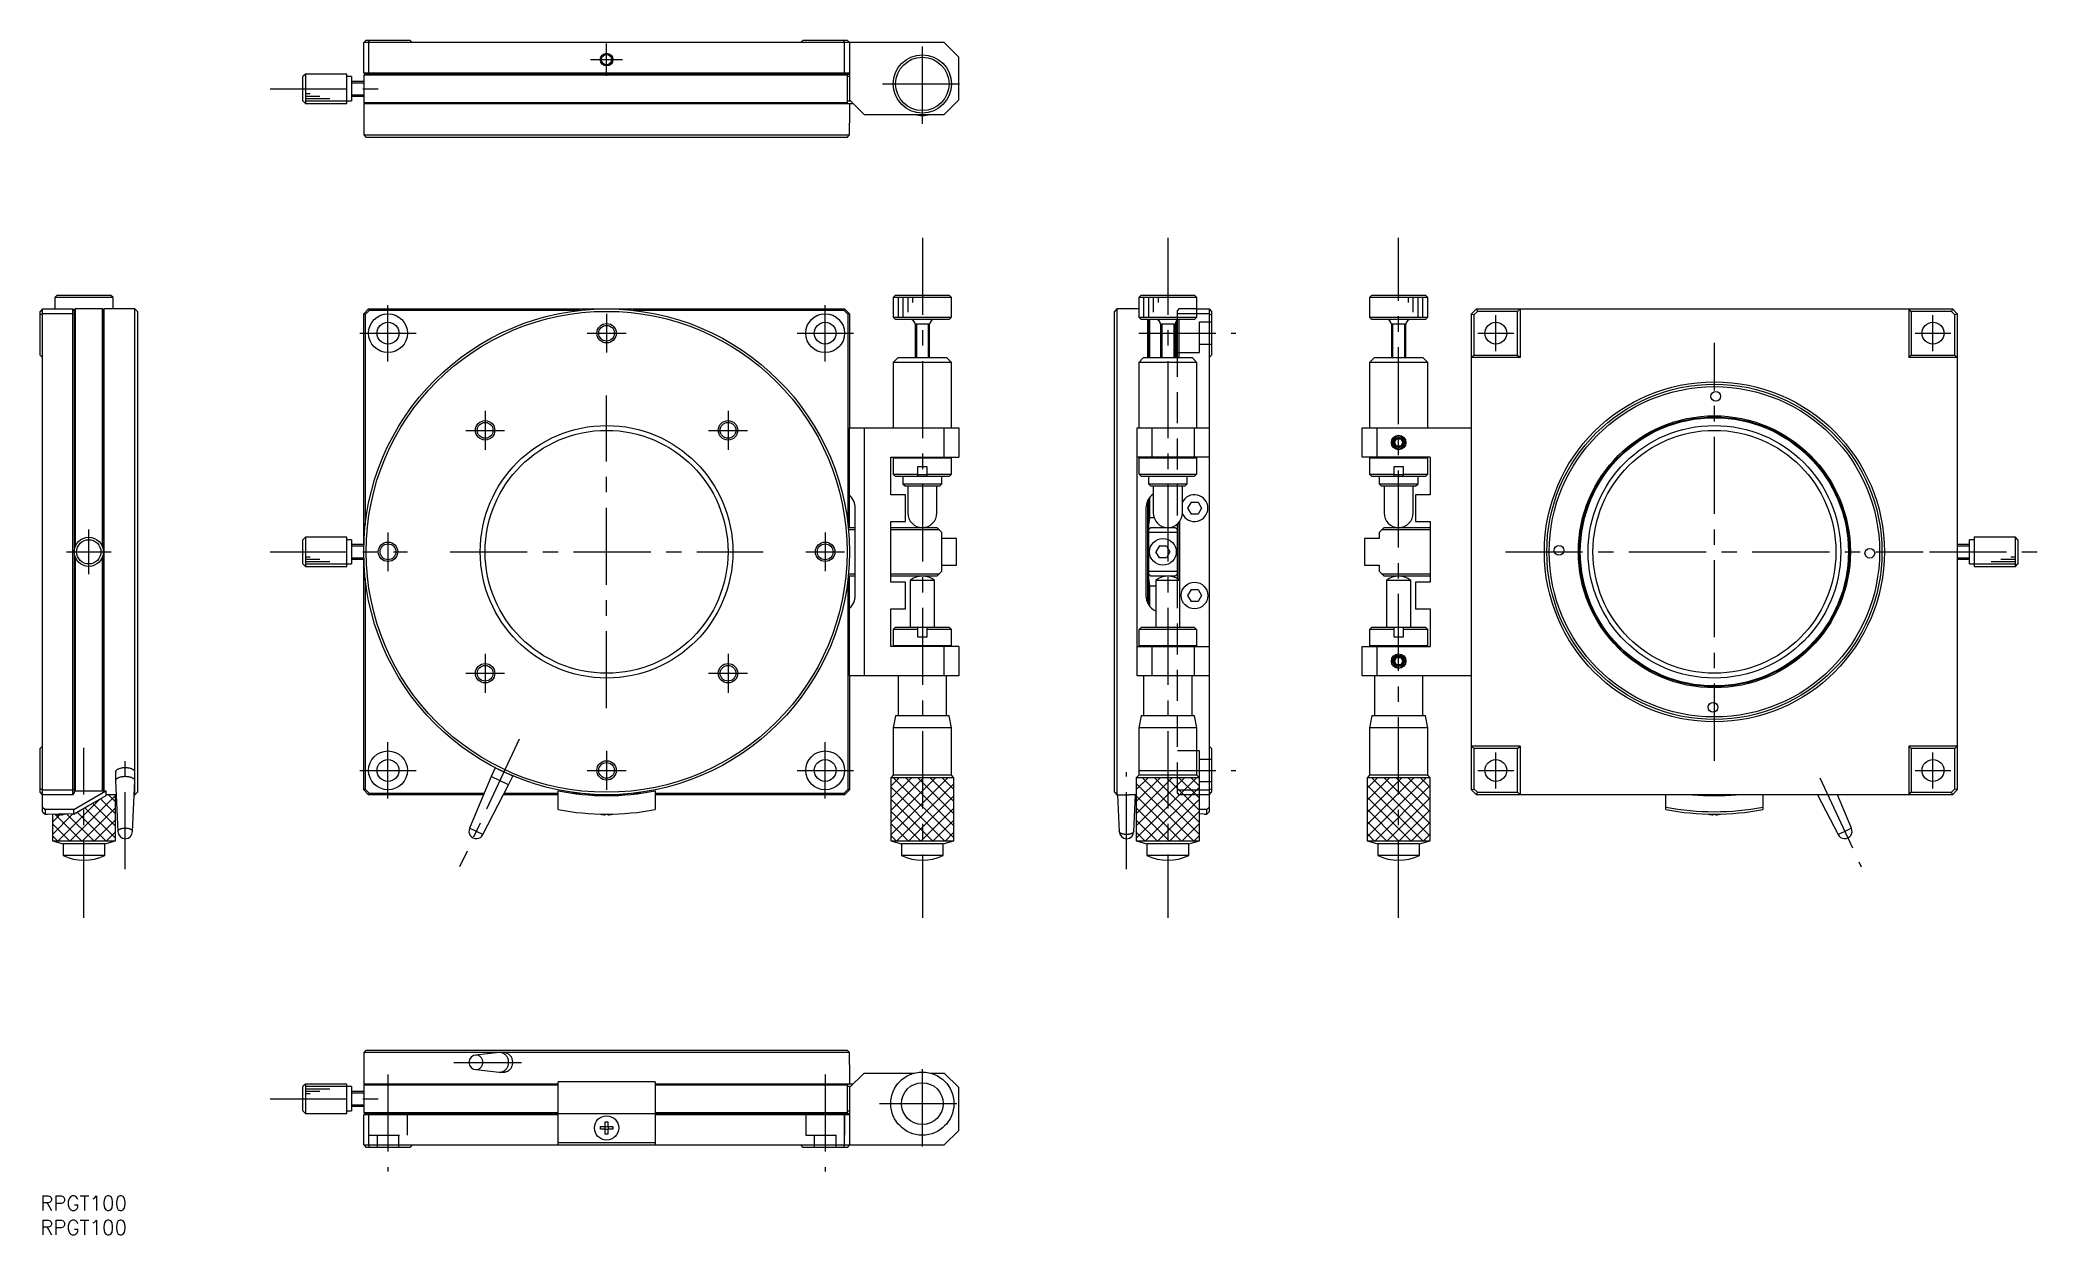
# Model space of a CAD drawing. Extents: x 0 to 414, y -8 to 238.
import ezdxf

# ---------------------------------------------------------------- set-up
doc = ezdxf.new("R2010")
doc.units = 0
doc.header["$LTSCALE"] = 0.5
doc.linetypes.add('CENTER', pattern=[50.8, 31.75, -6.35, 6.35, -6.35])
doc.linetypes.add('DASHED', pattern=[19.05, 12.7, -6.35])
for name, color, linetype in [('MSM_CENTER', 1, 'CENTER'), ('MSM_CONTINUOUS', 7, 'CONTINUOUS'), ('MSM_DASHED', 4, 'DASHED'), ('MSM_NARROW', 5, 'CONTINUOUS'), ('MSM_PART_NUMBER', 7, 'CONTINUOUS')]:
    doc.layers.add(name, color=color, linetype=linetype)
doc.styles.get("Standard").update_dxf_attribs({"font": 'txt.shx', "height": 3, "bigfont": 'bigfont.shx'})

# ---------------------------------------------------------------- blocks, each defined once
blk = doc.blocks.new('*U10')
at = {"layer": 'MSM_PART_NUMBER'}
blk.add_text('RPGT100', height=3, dxfattribs=at).set_placement((0, -3))
blk = doc.blocks.new('*U11')
at = {"layer": 'MSM_PART_NUMBER'}
blk.add_text('RPGT100', height=3, dxfattribs=at).set_placement((0, -8))

msp = doc.modelspace()

# ---------------------------------------------------------------- linework, layer by layer
at = {"layer": 'MSM_CENTER'}
for p, q in [((116.591842, 230.608658), (116.591842, 237.208658)), ((181.591842, 220.708658), (181.591842, 237.108658)), ((113.291842, 233.908658), (119.891842, 233.908658)), ((47.341842, 227.908658), (72.341842, 227.908658)), ((173.391842, 228.908658), (189.791842, 228.908658)), ((181.591842, 197.258501), (181.591842, 57.258501)), ((232.125346, 197.258501), (232.125346, 57.258501)), ((279.642181, 57.258501), (279.642181, 197.258501)), ((71.591842, 171.793504), (71.591842, 183.393504)), ((161.591842, 171.793504), (161.591842, 183.393504)), ((116.591842, 181.593504), (116.591842, 173.593504)), ((299.642181, 173.893504), (299.642181, 181.293504)), ((389.642181, 173.893504), (389.642181, 181.293504)), ((65.791842, 177.593504), (77.391842, 177.593504)), ((112.591842, 177.593504), (120.591842, 177.593504)), ((155.791842, 177.593504), (167.391842, 177.593504)), ((226.125346, 177.593504), (246.125346, 177.593504)), ((295.942181, 177.593504), (303.342181, 177.593504)), ((344.642181, 89.593504), (344.642181, 175.593504)), ((385.942181, 177.593504), (393.342181, 177.593504)), ((91.591842, 161.593504), (91.591842, 153.593504)), ((116.591842, 100.393504), (116.591842, 164.793504)), ((141.591842, 161.593504), (141.591842, 153.593504)), ((87.591842, 157.593504), (95.591842, 157.593504)), ((137.591842, 157.593504), (145.591842, 157.593504)), ((10, 127.993504), (10, 137.193504)), ((71.591842, 136.593504), (71.591842, 128.593504)), ((161.591842, 136.593504), (161.591842, 128.593504)), ((5.4, 132.593504), (14.6, 132.593504)), ((47.341842, 132.593504), (75.591842, 132.593504)), ((84.391842, 132.593504), (148.791842, 132.593504)), ((157.591842, 132.593504), (165.591842, 132.593504)), ((301.642181, 132.593504), (387.642181, 132.593504)), ((388.892181, 132.593504), (413.892181, 132.593504)), ((91.591842, 111.593504), (91.591842, 103.593504)), ((141.591842, 111.593504), (141.591842, 103.593504)), ((87.591842, 107.593504), (95.591842, 107.593504)), ((137.591842, 107.593504), (145.591842, 107.593504)), ((9, 57.258501), (9, 92.258501)), ((17.5, 67.258501), (17.5, 92.258501)), ((71.591842, 81.793504), (71.591842, 93.393504)), ((98.597502, 94.004516), (86.342853, 67.724337)), ((116.591842, 91.593504), (116.591842, 83.593504)), ((161.591842, 81.793504), (161.591842, 93.393504)), ((299.642181, 83.893504), (299.642181, 91.293504)), ((389.642181, 83.893504), (389.642181, 91.293504)), ((65.791842, 87.593504), (77.391842, 87.593504)), ((112.591842, 87.593504), (120.591842, 87.593504)), ((155.791842, 87.593504), (167.391842, 87.593504)), ((223.625346, 67.258501), (223.625346, 87.258501)), ((226.125346, 87.593504), (246.125346, 87.593504)), ((295.942181, 87.593504), (303.342181, 87.593504)), ((385.942181, 87.593504), (393.342181, 87.593504)), ((366.337695, 86.067324), (374.89117, 67.724337)), ((71.591842, 25), (71.591842, 5)), ((85.159299, 27.5), (99.067965, 27.5)), ((161.591842, 25), (161.591842, 5)), ((181.591842, 10.200001), (181.591842, 27.799999)), ((47.341842, 20), (72.341842, 20)), ((172.791844, 19), (190.391841, 19))]:
    msp.add_line(p, q, dxfattribs=at)
at = {"layer": 'MSM_CONTINUOUS'}
for p, q in [((66.591842, 237.408658), (67.091842, 237.908658)), ((186.091842, 237.408658), (66.591842, 237.408658)), ((66.591842, 231.208658), (66.591842, 237.408658)), ((67.091842, 237.908658), (76.091842, 237.908658)), ((67.591842, 237.408658), (67.798949, 237.908658)), ((67.591842, 237.408658), (67.591842, 231.208658)), ((76.091842, 237.908658), (76.591842, 237.408658)), ((156.591842, 237.408658), (157.091842, 237.908658)), ((157.091842, 237.908658), (166.091842, 237.908658)), ((165.591842, 237.408658), (165.384736, 237.908658)), ((165.591842, 231.208658), (165.591842, 237.408658)), ((166.591842, 237.408658), (166.091842, 237.908658)), ((166.591842, 237.408658), (166.591842, 225.608658)), ((189.091842, 234.408658), (186.091842, 237.408658)), ((189.091842, 225.608658), (189.091842, 234.408658)), ((54.591842, 230.908658), (54.091842, 230.408658)), ((54.091842, 225.408658), (54.091842, 230.408658)), ((54.591842, 230.908658), (54.591842, 224.908658)), ((63.091842, 230.908658), (54.591842, 230.908658)), ((63.091842, 224.908658), (63.091842, 230.908658)), ((64.091842, 230.408658), (63.091842, 230.408658)), ((64.091842, 230.408658), (64.091842, 225.408658)), ((66.591823, 229.408658), (64.091842, 229.408658)), ((66.591842, 231.208658), (166.591842, 231.208658)), ((66.891842, 230.908658), (66.591842, 231.208658)), ((66.791842, 230.908658), (66.591842, 230.708658)), ((166.091842, 230.708658), (66.591842, 230.708658)), ((66.591842, 230.708658), (66.591842, 229.408658)), ((66.591842, 229.408653), (66.592223, 229.395916)), ((66.614347, 227.908658), (66.591842, 226.408663)), ((66.592223, 229.395916), (66.614347, 227.908658)), ((66.791842, 230.908658), (166.591842, 230.908658)), ((67.716107, 230.908658), (67.591842, 231.208658)), ((165.467578, 230.908658), (165.591842, 231.208658)), ((166.091842, 230.908658), (166.091842, 224.908658)), ((166.591842, 230.408658), (166.091842, 230.408658)), ((166.591842, 231.208658), (166.291842, 230.908658)), ((54.091842, 225.408658), (54.591842, 224.908658)), ((54.591842, 224.908658), (63.091842, 224.908658)), ((63.091842, 225.408658), (64.091842, 225.408658)), ((64.091842, 226.408658), (66.591823, 226.408658)), ((66.591842, 226.408658), (66.591842, 225.108658)), ((66.591842, 225.108658), (166.091842, 225.108658)), ((66.591842, 225.108658), (66.791842, 224.908658)), ((66.591842, 224.808658), (66.691842, 224.908658)), ((66.591842, 224.808658), (66.591842, 220.908658)), ((166.591842, 224.808658), (66.591842, 224.808658)), ((66.691842, 224.908658), (167.291842, 224.908658)), ((166.091842, 225.408658), (166.791842, 225.408658)), ((166.491842, 224.908658), (166.591842, 224.808658)), ((166.591842, 225.608658), (169.591842, 222.608658)), ((166.591842, 224.808658), (166.591842, 220.908658)), ((186.091842, 222.608658), (189.091842, 225.608658)), ((66.591842, 220.858648), (66.591842, 218.408658)), ((166.591842, 218.408658), (166.591842, 220.858648)), ((169.591842, 222.608658), (186.091842, 222.608658)), ((66.591842, 218.408658), (166.591842, 218.408658)), ((66.591842, 218.408658), (67.091842, 217.908658)), ((166.091842, 217.908658), (67.091842, 217.908658)), ((166.091842, 217.908658), (166.591842, 218.408658)), ((0.5, 182.593504), (0, 182.093504)), ((0.5, 79.093504), (0.5, 182.593504)), ((0.5, 182.593504), (6.7, 182.593504)), ((3.5, 185.423504), (3, 184.923504)), ((15, 184.923504), (3, 184.923504)), ((3, 184.923504), (3, 182.593504)), ((3.5, 185.423504), (14.5, 185.423504)), ((7, 182.293504), (6.7, 182.593504)), ((6.7, 82.593504), (6.7, 182.593504)), ((7.2, 182.593504), (7, 182.393504)), ((7, 182.393504), (7, 82.893504)), ((7.2, 182.593504), (7.2, 133.670537)), ((12.8, 182.593504), (7.2, 182.593504)), ((12.8, 133.670537), (12.8, 182.593504)), ((13, 182.393504), (12.8, 182.593504)), ((13, 182.493504), (13.1, 182.593504)), ((13, 83.399602), (13, 182.493504)), ((13.1, 182.593504), (13.1, 83.399602)), ((17, 182.593504), (13.1, 182.593504)), ((15, 184.923504), (14.5, 185.423504)), ((15, 182.593504), (15, 184.923504)), ((19.5, 182.593504), (17.05001, 182.593504)), ((19.5, 82.593504), (19.5, 182.593504)), ((20, 182.093504), (19.5, 182.593504)), ((66.591842, 181.593504), (67.591842, 182.593504)), ((67.716107, 182.293504), (66.891842, 181.46924)), ((67.716107, 182.293504), (67.591842, 182.593504)), ((67.591842, 182.593504), (165.591842, 182.593504)), ((111.122839, 182.293504), (67.716107, 182.293504)), ((165.467578, 182.293504), (122.060846, 182.293504)), ((165.467578, 182.293504), (165.591842, 182.593504)), ((166.291842, 181.46924), (165.467578, 182.293504)), ((165.591842, 182.593504), (166.591842, 181.593504)), ((176.091842, 185.423504), (175.591842, 184.923504)), ((187.591842, 184.923504), (175.591842, 184.923504)), ((175.591842, 184.923504), (175.591842, 180.923504)), ((176.091842, 185.423504), (187.091842, 185.423504)), ((187.591842, 184.923504), (187.091842, 185.423504)), ((187.591842, 180.923504), (187.591842, 184.923504)), ((221.625346, 182.593504), (221.125346, 182.093504)), ((221.625346, 182.593504), (221.625346, 82.593504)), ((224.075336, 182.593504), (221.625346, 182.593504)), ((226.125346, 182.593504), (224.125346, 182.593504)), ((226.625346, 185.423504), (226.125346, 184.923504)), ((238.125346, 184.923504), (226.125346, 184.923504)), ((226.125346, 184.923504), (226.125346, 180.923504)), ((226.625346, 185.423504), (237.625346, 185.423504)), ((238.125346, 184.923504), (237.625346, 185.423504)), ((238.125346, 180.923504), (238.125346, 184.923504)), ((238.125346, 182.593504), (240.625346, 182.593504)), ((240.625346, 182.593504), (240.625346, 79.093504)), ((240.625346, 182.593504), (241.125346, 182.093504)), ((274.142181, 185.423504), (273.642181, 184.923504)), ((285.642181, 184.923504), (273.642181, 184.923504)), ((273.642181, 184.923504), (273.642181, 180.923504)), ((274.142181, 185.423504), (285.142181, 185.423504)), ((285.642181, 184.923504), (285.142181, 185.423504)), ((285.642181, 180.923504), (285.642181, 184.923504)), ((294.642181, 181.593504), (295.642181, 182.593504)), ((295.642181, 182.593504), (295.849287, 182.093504)), ((295.642181, 182.593504), (393.642181, 182.593504)), ((304.642181, 182.593504), (304.142181, 182.093504)), ((304.642181, 182.593504), (304.642181, 172.593504)), ((384.642181, 182.593504), (384.642181, 172.593504)), ((385.142181, 182.093504), (384.642181, 182.593504)), ((393.642181, 182.593504), (393.435074, 182.093504)), ((393.642181, 182.593504), (394.642181, 181.593504)), ((0, 173.093504), (0, 182.093504)), ((0.5, 181.593504), (0, 181.386398)), ((6.7, 181.593504), (0.5, 181.593504)), ((7, 181.46924), (6.7, 181.593504)), ((20, 182.093504), (20, 83.093504)), ((66.891842, 181.46924), (66.591842, 181.593504)), ((66.591842, 134.093504), (66.591842, 181.593504)), ((66.891842, 181.46924), (66.891842, 138.062508)), ((166.591842, 181.593504), (166.291842, 181.46924)), ((166.291842, 138.062508), (166.291842, 181.46924)), ((166.591842, 181.593504), (166.591842, 158.093504)), ((175.591842, 180.923504), (187.591842, 180.923504)), ((175.591842, 180.923504), (176.091842, 180.423504)), ((187.091842, 180.423504), (176.091842, 180.423504)), ((183.091847, 179.423504), (180.091837, 179.423504)), ((180.091842, 179.423504), (180.091842, 172.593524)), ((183.091842, 172.593524), (183.091842, 179.423504)), ((187.091842, 180.423504), (187.591842, 180.923504)), ((221.125346, 83.093504), (221.125346, 182.093504)), ((226.125346, 180.923504), (238.125346, 180.923504)), ((226.125346, 180.923504), (226.625346, 180.423504)), ((237.625346, 180.423504), (226.625346, 180.423504)), ((228.025346, 172.593504), (228.025346, 180.423504)), ((228.125346, 180.423504), (228.125346, 172.593504)), ((228.325346, 180.423504), (228.325346, 172.593504)), ((233.625351, 179.423504), (230.625341, 179.423504)), ((230.625346, 179.423504), (230.625346, 172.593524)), ((233.625346, 172.593524), (233.625346, 179.423504)), ((233.925346, 172.593504), (233.925346, 180.137647)), ((234.125346, 172.593504), (234.125346, 180.28953)), ((234.425346, 180.4033), (234.425346, 172.593504)), ((237.625346, 180.423504), (238.125346, 180.923504)), ((240.625346, 181.593504), (238.125346, 181.593504)), ((240.625346, 181.593504), (241.125346, 181.386398)), ((241.125346, 182.093504), (241.125346, 173.093504)), ((273.642181, 180.923504), (285.642181, 180.923504)), ((273.642181, 180.923504), (274.142181, 180.423504)), ((285.142181, 180.423504), (274.142181, 180.423504)), ((281.142186, 179.423504), (278.142176, 179.423504)), ((278.142181, 179.423504), (278.142181, 172.593524)), ((281.142181, 172.593524), (281.142181, 179.423504)), ((285.142181, 180.423504), (285.642181, 180.923504)), ((294.642181, 181.593504), (295.142181, 181.386398)), ((294.642181, 83.593504), (294.642181, 181.593504)), ((295.849287, 182.093504), (295.142181, 181.386398)), ((295.142181, 181.386398), (295.142181, 173.093504)), ((304.142181, 182.093504), (295.849287, 182.093504)), ((304.142181, 173.093504), (304.142181, 182.093504)), ((393.435074, 182.093504), (385.142181, 182.093504)), ((385.142181, 182.093504), (385.142181, 173.093504)), ((394.142181, 181.386398), (393.435074, 182.093504)), ((394.642181, 181.593504), (394.142181, 181.386398)), ((394.142181, 173.093504), (394.142181, 181.386398)), ((394.642181, 181.593504), (394.642181, 83.593504)), ((0.5, 172.593504), (0, 173.093504)), ((176.591842, 172.593504), (175.591842, 171.593504)), ((187.591842, 171.593504), (175.591842, 171.593504)), ((175.591842, 171.593504), (175.591842, 158.093504)), ((176.591842, 172.593504), (186.591842, 172.593504)), ((187.591842, 171.593504), (186.591842, 172.593504)), ((187.591842, 158.093504), (187.591842, 171.593504)), ((227.125346, 172.593504), (226.125346, 171.593504)), ((238.125346, 171.593504), (226.125346, 171.593504)), ((226.125346, 171.593504), (226.125346, 158.093504)), ((227.125346, 172.593504), (237.125346, 172.593504)), ((238.125346, 171.593504), (237.125346, 172.593504)), ((238.125346, 158.093504), (238.125346, 171.593504)), ((241.125346, 173.093504), (240.625346, 172.593504)), ((274.642181, 172.593504), (273.642181, 171.593504)), ((285.642181, 171.593504), (273.642181, 171.593504)), ((273.642181, 171.593504), (273.642181, 158.093504)), ((274.642181, 172.593504), (284.642181, 172.593504)), ((285.642181, 171.593504), (284.642181, 172.593504)), ((285.642181, 158.093504), (285.642181, 171.593504)), ((295.142181, 173.093504), (294.642181, 172.593504)), ((304.642181, 172.593504), (294.642181, 172.593504)), ((295.142181, 173.093504), (304.142181, 173.093504)), ((304.142181, 173.093504), (304.642181, 172.593504)), ((385.142181, 173.093504), (384.642181, 172.593504)), ((394.642181, 172.593504), (384.642181, 172.593504)), ((385.142181, 173.093504), (394.142181, 173.093504)), ((394.642181, 172.593504), (394.142181, 173.093504)), ((166.59183, 137.593504), (166.591842, 158.093504)), ((166.591842, 158.093504), (189.091842, 158.093504)), ((169.591842, 158.093504), (169.591842, 107.093504)), ((186.091842, 152.093504), (186.091842, 158.093504)), ((189.091842, 158.093504), (189.091842, 152.093504)), ((225.825346, 158.093504), (240.625346, 158.093504)), ((225.825346, 107.093504), (225.825346, 158.093504)), ((228.825346, 158.093504), (228.825346, 152.093504)), ((237.625346, 152.093504), (237.625346, 158.093504)), ((272.142181, 152.093504), (272.142181, 158.093504)), ((272.142181, 158.093504), (294.642181, 158.093504)), ((275.142181, 158.093504), (275.142181, 152.093504)), ((278.776155, 155.093504), (279.209168, 155.843504)), ((279.209168, 154.343504), (278.776155, 155.093504)), ((279.209168, 155.843504), (280.075193, 155.843504)), ((280.075193, 154.343504), (279.209168, 154.343504)), ((280.075193, 155.843504), (280.508206, 155.093504)), ((280.508206, 155.093504), (280.075193, 154.343504)), ((175.091842, 152.093504), (189.091842, 152.093504)), ((175.091842, 144.343504), (175.091842, 152.093504)), ((175.791842, 152.093504), (175.591842, 151.893504)), ((187.591842, 151.893504), (175.591842, 151.893504)), ((175.591842, 151.893504), (175.591842, 148.593504)), ((182.591842, 150.093504), (180.591842, 150.093504)), ((180.591842, 150.093504), (180.591842, 148.093504)), ((182.591842, 148.093504), (182.591842, 150.093504)), ((187.591842, 151.893504), (187.391842, 152.093504)), ((187.591842, 148.593504), (187.591842, 151.893504)), ((240.625346, 152.093504), (225.825346, 152.093504)), ((226.325346, 152.093504), (226.125346, 151.893504)), ((226.125346, 151.893504), (226.125346, 150.093504)), ((238.125346, 151.893504), (226.125346, 151.893504)), ((226.209266, 150.093504), (226.125346, 150.093504)), ((226.209266, 148.593504), (226.209266, 150.093504)), ((238.125346, 151.893504), (237.925346, 152.093504)), ((238.125346, 150.093504), (238.041425, 150.093504)), ((238.041425, 150.093504), (238.041425, 148.593504)), ((238.125346, 150.093504), (238.125346, 151.893504)), ((286.142181, 152.093504), (272.142181, 152.093504)), ((273.842181, 152.093504), (273.642181, 151.893504)), ((285.642181, 151.893504), (273.642181, 151.893504)), ((273.642181, 151.893504), (273.642181, 148.593504)), ((280.642181, 150.093504), (278.642181, 150.093504)), ((278.642181, 150.093504), (278.642181, 148.093504)), ((280.642181, 148.093504), (280.642181, 150.093504)), ((285.642181, 151.893504), (285.442181, 152.093504)), ((285.642181, 148.593504), (285.642181, 151.893504)), ((286.142181, 152.093504), (286.142181, 144.343504)), ((175.591842, 148.593504), (180.591842, 148.593504)), ((175.591842, 148.593504), (176.091842, 148.093504)), ((187.091842, 148.093504), (176.091842, 148.093504)), ((177.591842, 148.093504), (177.591842, 146.593504)), ((177.591842, 146.593504), (185.591842, 146.593504)), ((177.591842, 146.593504), (178.091842, 146.093504)), ((185.091842, 146.093504), (178.091842, 146.093504)), ((178.591842, 146.093504), (178.591842, 140.593504)), ((180.591674, 148.493504), (182.592115, 148.493504)), ((182.591842, 148.593504), (187.591842, 148.593504)), ((184.591842, 140.593504), (184.591842, 146.093504)), ((185.091842, 146.093504), (185.591842, 146.593504)), ((185.591842, 146.593504), (185.591842, 148.093504)), ((187.091842, 148.093504), (187.591842, 148.593504)), ((226.209266, 148.593504), (238.041425, 148.593504)), ((226.717019, 148.093504), (226.209266, 148.593504)), ((237.533673, 148.093504), (226.717019, 148.093504)), ((228.125346, 148.093504), (228.125346, 146.593504)), ((228.125346, 146.593504), (228.625346, 146.093504)), ((228.125346, 146.593504), (236.125113, 146.593504)), ((235.625142, 146.093504), (228.625346, 146.093504)), ((229.125346, 146.093504), (229.125346, 140.593504)), ((235.125346, 140.593504), (235.125346, 146.093504)), ((235.625346, 146.093504), (236.125346, 146.593504)), ((236.125346, 146.593504), (236.125346, 148.093504)), ((238.041425, 148.593504), (237.533673, 148.093504)), ((273.642181, 148.593504), (278.642181, 148.593504)), ((273.642181, 148.593504), (274.142181, 148.093504)), ((285.142181, 148.093504), (274.142181, 148.093504)), ((275.642181, 148.093504), (275.642181, 146.593504)), ((275.642181, 146.593504), (283.642181, 146.593504)), ((275.642181, 146.593504), (276.142181, 146.093504)), ((283.142181, 146.093504), (276.142181, 146.093504)), ((276.642181, 146.093504), (276.642181, 140.593504)), ((278.642012, 148.493504), (280.642453, 148.493504)), ((280.642181, 148.593504), (285.642181, 148.593504)), ((282.642181, 140.593504), (282.642181, 146.093504)), ((283.142181, 146.093504), (283.642181, 146.593504)), ((283.642181, 146.593504), (283.642181, 148.093504)), ((285.142181, 148.093504), (285.642181, 148.593504)), ((167.791842, 123.593504), (167.791842, 141.593504)), ((178.091842, 144.343504), (175.091842, 144.343504)), ((178.091842, 138.843504), (178.091842, 144.343504)), ((227.625346, 141.593504), (227.625346, 123.593504)), ((228.025346, 121.968697), (228.025346, 143.218312)), ((228.125346, 143.39628), (228.125346, 121.790729)), ((228.325346, 143.693504), (228.325346, 139.646872)), ((236.903658, 142.843504), (236.18197, 141.593504)), ((236.18197, 141.593504), (236.903658, 140.343504)), ((236.903658, 142.843504), (238.347033, 142.843504)), ((238.347033, 142.843504), (239.068721, 141.593504)), ((239.068721, 141.593504), (238.347033, 140.343504)), ((283.142181, 144.343504), (283.142181, 138.843504)), ((286.142181, 144.343504), (283.142181, 144.343504)), ((166.341214, 137.593504), (167.791842, 137.593504)), ((167.791842, 137.093504), (166.388931, 137.093504)), ((175.091842, 126.343504), (175.091842, 138.843504)), ((175.091842, 138.843504), (178.091842, 138.843504)), ((175.091842, 137.593504), (184.591842, 137.593504)), ((185.091842, 137.093504), (175.091842, 137.093504)), ((185.591842, 136.593504), (184.591842, 137.593504)), ((185.591842, 128.593504), (185.591842, 136.593504)), ((228.191514, 138.62548), (228.125346, 138.051526)), ((228.125346, 137.093504), (228.625346, 137.593504)), ((234.125346, 136.593504), (228.125346, 136.593504)), ((228.325346, 139.646872), (228.191514, 138.62548)), ((228.325346, 139.646872), (229.278613, 139.646872)), ((228.625346, 137.593504), (233.625346, 137.593504)), ((233.625346, 137.593504), (234.125346, 137.093504)), ((234.125346, 138.051526), (234.094224, 138.328548)), ((234.125346, 127.057597), (234.125346, 138.357436)), ((234.425346, 138.667368), (234.425346, 126.866109)), ((234.625346, 126.715994), (234.625346, 138.935192)), ((238.347033, 140.343504), (236.903658, 140.343504)), ((276.642181, 137.593504), (275.642181, 136.593504)), ((275.642181, 136.593504), (275.642181, 135.343504)), ((286.142181, 137.093504), (276.142181, 137.093504)), ((276.642181, 137.593504), (286.142181, 137.593504)), ((283.142181, 138.843504), (286.142181, 138.843504)), ((286.142181, 138.843504), (286.142181, 126.343504)), ((54.591842, 135.593504), (54.091842, 135.093504)), ((54.091842, 130.093504), (54.091842, 135.093504)), ((54.591842, 135.593504), (54.591842, 129.593504)), ((63.091842, 135.593504), (54.591842, 135.593504)), ((63.091842, 129.593504), (63.091842, 135.593504)), ((64.091842, 135.093504), (63.091842, 135.093504)), ((64.091842, 135.093504), (64.091842, 130.093504)), ((66.614347, 134.093504), (64.091842, 134.093504)), ((188.591842, 135.343504), (185.591842, 135.343504)), ((188.591842, 129.843504), (188.591842, 135.343504)), ((230.403658, 133.843504), (229.68197, 132.593504)), ((230.403658, 131.343504), (229.68197, 132.593504)), ((230.403658, 133.843504), (231.847033, 133.843504)), ((231.847033, 133.843504), (232.568721, 132.593504)), ((232.568721, 132.593504), (231.847033, 131.343504)), ((272.642181, 135.343504), (272.642181, 129.843504)), ((275.642181, 135.343504), (272.642181, 135.343504)), ((397.142181, 134.093504), (394.6422, 134.093504)), ((397.142181, 130.093504), (397.142181, 135.093504)), ((398.142181, 135.093504), (397.142181, 135.093504)), ((398.142181, 135.593504), (398.142181, 129.593504)), ((406.642181, 135.593504), (398.142181, 135.593504)), ((406.642181, 129.593504), (406.642181, 135.593504)), ((407.142181, 135.093504), (406.642181, 135.593504)), ((407.142181, 135.093504), (407.142181, 130.093504)), ((7.2, 131.516471), (7.2, 83.399602)), ((12.8, 83.399602), (12.8, 131.516471)), ((54.091842, 130.093504), (54.591842, 129.593504)), ((54.591842, 129.593504), (63.091842, 129.593504)), ((63.091842, 130.093504), (64.091842, 130.093504)), ((64.091842, 131.093504), (66.614347, 131.093504)), ((66.591842, 83.593504), (66.591842, 131.093504)), ((184.591842, 127.593504), (185.591842, 128.593504)), ((185.591842, 129.843504), (188.591842, 129.843504)), ((228.125346, 128.593504), (234.125346, 128.593504)), ((231.847033, 131.343504), (230.403658, 131.343504)), ((272.642181, 129.843504), (275.642181, 129.843504)), ((275.642181, 129.843504), (275.642181, 128.593504)), ((275.642181, 128.593504), (276.642181, 127.593504)), ((394.6422, 131.093504), (397.142181, 131.093504)), ((397.142181, 130.093504), (398.142181, 130.093504)), ((398.142181, 129.593504), (406.642181, 129.593504)), ((406.642181, 129.593504), (407.142181, 130.093504)), ((66.891842, 127.124501), (66.891842, 83.717768)), ((166.291842, 83.717768), (166.291842, 127.124501)), ((167.791842, 127.593504), (166.341214, 127.593504)), ((166.388931, 128.093504), (167.791842, 128.093504)), ((166.591842, 107.093504), (166.59183, 127.593504)), ((175.091842, 128.093504), (185.091842, 128.093504)), ((184.591842, 127.593504), (175.091842, 127.593504)), ((178.091842, 126.343504), (175.091842, 126.343504)), ((178.091842, 120.843504), (178.091842, 126.343504)), ((184.091838, 126.715995), (179.091846, 126.715995)), ((179.091846, 126.715995), (179.091846, 117.093504)), ((184.091838, 117.093504), (184.091838, 126.715995)), ((228.625346, 127.593504), (228.125346, 128.093504)), ((228.125346, 127.135483), (228.191514, 126.561529)), ((228.191514, 126.561529), (228.325346, 125.540136)), ((228.325346, 125.540136), (228.325346, 121.493504)), ((229.62535, 125.540136), (228.325346, 125.540136)), ((233.625346, 127.593504), (228.625346, 127.593504)), ((229.62535, 126.715995), (229.62535, 117.093504)), ((234.625196, 126.715995), (229.62535, 126.715995)), ((234.125346, 128.093504), (233.625346, 127.593504)), ((234.625342, 117.093504), (234.625342, 126.715995)), ((236.903658, 124.843504), (236.18197, 123.593504)), ((236.903658, 124.843504), (238.347033, 124.843504)), ((238.347033, 124.843504), (239.068721, 123.593504)), ((276.142181, 128.093504), (286.142181, 128.093504)), ((286.142181, 127.593504), (276.642181, 127.593504)), ((282.142177, 126.715995), (277.142185, 126.715995)), ((277.142185, 126.715995), (277.142185, 117.093504)), ((282.142177, 117.093504), (282.142177, 126.715995)), ((283.142181, 126.343504), (283.142181, 120.843504)), ((286.142181, 126.343504), (283.142181, 126.343504)), ((175.091842, 113.093504), (175.091842, 120.843504)), ((175.091842, 120.843504), (178.091842, 120.843504)), ((236.18197, 123.593504), (236.903658, 122.343504)), ((238.347033, 122.343504), (236.903658, 122.343504)), ((239.068721, 123.593504), (238.347033, 122.343504)), ((283.142181, 120.843504), (286.142181, 120.843504)), ((286.142181, 120.843504), (286.142181, 113.093504)), ((176.091842, 117.093504), (175.591842, 116.593504)), ((180.591842, 116.593504), (175.591842, 116.593504)), ((175.591842, 116.593504), (175.591842, 113.293504)), ((176.091842, 117.093504), (187.091842, 117.093504)), ((180.591842, 117.093504), (180.591842, 115.093504)), ((182.591842, 115.093504), (182.591842, 117.093504)), ((187.591842, 116.593504), (182.591842, 116.593504)), ((187.591842, 116.593504), (187.091842, 117.093504)), ((187.591842, 113.293504), (187.591842, 116.593504)), ((226.209266, 116.593504), (226.717019, 117.093504)), ((226.209266, 115.093504), (226.209266, 116.593504)), ((238.041425, 116.593504), (226.209266, 116.593504)), ((226.717019, 117.093504), (237.533673, 117.093504)), ((237.533673, 117.093504), (238.041425, 116.593504)), ((238.041425, 116.593504), (238.041425, 115.093504)), ((274.142181, 117.093504), (273.642181, 116.593504)), ((278.642181, 116.593504), (273.642181, 116.593504)), ((273.642181, 116.593504), (273.642181, 113.293504)), ((274.142181, 117.093504), (285.142181, 117.093504)), ((278.642181, 117.093504), (278.642181, 115.093504)), ((280.642181, 115.093504), (280.642181, 117.093504)), ((285.642181, 116.593504), (280.642181, 116.593504)), ((285.642181, 116.593504), (285.142181, 117.093504)), ((285.642181, 113.293504), (285.642181, 116.593504)), ((189.091842, 113.093504), (175.091842, 113.093504)), ((175.591842, 113.293504), (187.591842, 113.293504)), ((175.591842, 113.293504), (175.791842, 113.093504)), ((180.591842, 115.093504), (182.591842, 115.093504)), ((186.091842, 107.093504), (186.091842, 113.093504)), ((187.391842, 113.093504), (187.591842, 113.293504)), ((189.091842, 113.093504), (189.091842, 107.093504)), ((225.825346, 113.093504), (240.625346, 113.093504)), ((226.125346, 115.093504), (226.125346, 113.293504)), ((226.125346, 115.093504), (226.209266, 115.093504)), ((226.125346, 113.293504), (226.325346, 113.093504)), ((226.125346, 113.293504), (238.125346, 113.293504)), ((228.825346, 113.093504), (228.825346, 107.093504)), ((237.625346, 107.093504), (237.625346, 113.093504)), ((237.925346, 113.093504), (238.125346, 113.293504)), ((238.041425, 115.093504), (238.125346, 115.093504)), ((238.125346, 113.293504), (238.125346, 115.093504)), ((272.142181, 107.093504), (272.142181, 113.093504)), ((272.142181, 113.093504), (286.142181, 113.093504)), ((273.642181, 113.293504), (285.642181, 113.293504)), ((273.642181, 113.293504), (273.842181, 113.093504)), ((275.142181, 113.093504), (275.142181, 107.093504)), ((278.642181, 115.093504), (280.642181, 115.093504)), ((285.442181, 113.093504), (285.642181, 113.293504)), ((278.776155, 110.093504), (279.209168, 110.843504)), ((279.209168, 109.343504), (278.776155, 110.093504)), ((279.209168, 110.843504), (280.075193, 110.843504)), ((280.075193, 109.343504), (279.209168, 109.343504)), ((280.075193, 110.843504), (280.508206, 110.093504)), ((280.508206, 110.093504), (280.075193, 109.343504)), ((189.091842, 107.093504), (166.591842, 107.093504)), ((166.591842, 107.093504), (166.591842, 83.593504)), ((176.591842, 107.093504), (176.591842, 98.843504)), ((186.591842, 98.843504), (186.591842, 107.093504)), ((240.625346, 107.093504), (225.825346, 107.093504)), ((227.125346, 107.093504), (227.125346, 98.843504)), ((237.125346, 98.843504), (237.125346, 107.093504)), ((294.642181, 107.093504), (272.142181, 107.093504)), ((274.642181, 107.093504), (274.642181, 98.843504)), ((284.642181, 98.843504), (284.642181, 107.093504)), ((176.091845, 98.843504), (175.591846, 96.343505)), ((187.591838, 96.343505), (175.591846, 96.343505)), ((175.591846, 96.343505), (175.591846, 86.5935)), ((187.091839, 98.843504), (176.091845, 98.843504)), ((187.591838, 96.343505), (187.091839, 98.843504)), ((187.591838, 86.5935), (187.591838, 96.343505)), ((226.625349, 98.843504), (226.12535, 96.343505)), ((238.125342, 96.343505), (226.12535, 96.343505)), ((226.12535, 96.343505), (226.12535, 86.5935)), ((237.625343, 98.843504), (226.625349, 98.843504)), ((238.125342, 96.343505), (237.625343, 98.843504)), ((238.125342, 86.5935), (238.125342, 96.343505)), ((274.142184, 98.843504), (273.642185, 96.343505)), ((285.642177, 96.343505), (273.642185, 96.343505)), ((273.642185, 96.343505), (273.642185, 86.5935)), ((285.142178, 98.843504), (274.142184, 98.843504)), ((285.642177, 96.343505), (285.142178, 98.843504)), ((285.642177, 86.5935), (285.642177, 96.343505)), ((0, 92.093504), (0.5, 92.593504)), ((0, 83.093504), (0, 92.093504)), ((240.625346, 92.593504), (241.125346, 92.093504)), ((241.125346, 92.093504), (241.125346, 83.093504)), ((294.642181, 92.593504), (295.142181, 92.093504)), ((304.642181, 92.593504), (294.642181, 92.593504)), ((295.142181, 92.093504), (295.142181, 83.800611)), ((304.142181, 92.093504), (295.142181, 92.093504)), ((304.142181, 92.093504), (304.642181, 92.593504)), ((304.142181, 83.093504), (304.142181, 92.093504)), ((304.642181, 92.593504), (304.642181, 82.593504)), ((384.642181, 92.593504), (384.642181, 82.593504)), ((385.142181, 92.093504), (384.642181, 92.593504)), ((394.642181, 92.593504), (384.642181, 92.593504)), ((385.142181, 92.093504), (385.142181, 83.093504)), ((394.142181, 92.093504), (385.142181, 92.093504)), ((394.142181, 92.093504), (394.642181, 92.593504)), ((394.142181, 83.800611), (394.142181, 92.093504)), ((15.503316, 87.326763), (15.5, 87.278115)), ((15.5, 87.278115), (15.5, 85.465499)), ((15.513251, 87.375249), (15.503316, 87.326763)), ((15.529773, 87.423414), (15.513251, 87.375249)), ((15.552826, 87.471096), (15.529773, 87.423414)), ((15.582336, 87.518139), (15.552826, 87.471096)), ((15.618203, 87.564386), (15.582336, 87.518139)), ((15.660309, 87.609684), (15.618203, 87.564386)), ((15.708514, 87.653883), (15.660309, 87.609684)), ((15.789201, 87.715921), (15.708514, 87.653883)), ((15.881888, 87.774887), (15.789201, 87.715921)), ((15.985926, 87.830369), (15.881888, 87.774887)), ((16.100585, 87.881977), (15.985926, 87.830369)), ((16.22506, 87.929349), (16.100585, 87.881977)), ((16.358479, 87.972152), (16.22506, 87.929349)), ((16.499904, 88.010088), (16.358479, 87.972152)), ((16.648345, 88.042889), (16.499904, 88.010088)), ((16.802761, 88.070325), (16.648345, 88.042889)), ((16.962067, 88.092204), (16.802761, 88.070325)), ((17.125146, 88.108373), (16.962067, 88.092204)), ((17.290855, 88.118717), (17.125146, 88.108373)), ((17.458031, 88.123165), (17.290855, 88.118717)), ((17.625502, 88.121686), (17.458031, 88.123165)), ((17.792092, 88.114289), (17.625502, 88.121686)), ((17.956633, 88.101026), (17.792092, 88.114289)), ((18.117971, 88.081991), (17.956633, 88.101026)), ((18.274974, 88.057318), (18.117971, 88.081991)), ((18.426541, 88.027178), (18.274974, 88.057318)), ((18.571609, 87.991784), (18.426541, 88.027178)), ((18.70916, 87.951384), (18.571609, 87.991784)), ((18.838229, 87.906261), (18.70916, 87.951384)), ((18.95791, 87.856732), (18.838229, 87.906261)), ((19.067365, 87.803144), (18.95791, 87.856732)), ((19.165826, 87.745873), (19.067365, 87.803144)), ((19.252601, 87.685321), (19.165826, 87.745873)), ((19.327082, 87.621912), (19.252601, 87.685321)), ((19.388747, 87.556092), (19.327082, 87.621912)), ((19.437163, 87.488322), (19.388747, 87.556092)), ((19.471991, 87.419078), (19.437163, 87.488322)), ((19.492986, 87.348844), (19.471991, 87.419078)), ((19.5, 87.278115), (19.492986, 87.348844)), ((93.648314, 88.123352), (92.803077, 86.310736)), ((95.460929, 87.278115), (93.648314, 88.123352)), ((97.273545, 86.432878), (95.460929, 87.278115)), ((0.5, 83.593504), (0, 83.800611)), ((0.5, 82.593504), (0, 83.093504)), ((0.5, 83.593504), (6.7, 83.593504)), ((7, 83.717768), (6.7, 83.593504)), ((6.7, 82.593504), (7, 82.893504)), ((6.918207, 79.527508), (13.5, 83.399602)), ((7, 83.399602), (13.5, 83.399602)), ((13.5, 83.399602), (13.5, 82.393504)), ((15.506166, 85.531816), (15.5, 85.465499)), ((15.5, 85.465499), (15.500412, 85.448363)), ((15.500412, 85.448363), (16.000016, 75.036217)), ((15.524624, 85.597724), (15.506166, 85.531816)), ((15.555261, 85.662816), (15.524624, 85.597724)), ((15.597887, 85.726692), (15.555261, 85.662816)), ((15.652241, 85.788957), (15.597887, 85.726692)), ((15.717987, 85.849229), (15.652241, 85.788957)), ((15.79472, 85.907134), (15.717987, 85.849229)), ((15.881966, 85.962317), (15.79472, 85.907134)), ((15.979189, 86.014437), (15.881966, 85.962317)), ((16.085787, 86.063172), (15.979189, 86.014437)), ((16.201104, 86.108222), (16.085787, 86.063172)), ((16.32443, 86.14931), (16.201104, 86.108222)), ((16.455003, 86.186182), (16.32443, 86.14931)), ((16.592019, 86.218611), (16.455003, 86.186182)), ((16.734634, 86.246396), (16.592019, 86.218611)), ((16.881966, 86.269367), (16.734634, 86.246396)), ((17.03311, 86.287382), (16.881966, 86.269367)), ((17.187132, 86.30033), (17.03311, 86.287382)), ((17.343082, 86.30813), (17.187132, 86.30033)), ((17.5, 86.310736), (17.343082, 86.30813)), ((17.656919, 86.30813), (17.5, 86.310736)), ((17.812869, 86.30033), (17.656919, 86.30813)), ((17.966891, 86.287382), (17.812869, 86.30033)), ((18.118034, 86.269367), (17.966891, 86.287382)), ((18.265367, 86.246396), (18.118034, 86.269367)), ((18.407981, 86.218611), (18.265367, 86.246396)), ((18.544998, 86.186182), (18.407981, 86.218611)), ((18.675571, 86.14931), (18.544998, 86.186182)), ((18.798897, 86.108222), (18.675571, 86.14931)), ((18.914214, 86.063172), (18.798897, 86.108222)), ((19.020812, 86.014437), (18.914214, 86.063172)), ((18.999985, 75.036217), (19.499589, 85.448363)), ((19.118034, 85.962317), (19.020812, 86.014437)), ((19.205281, 85.907134), (19.118034, 85.962317)), ((19.282014, 85.849229), (19.205281, 85.907134)), ((19.34776, 85.788957), (19.282014, 85.849229)), ((19.402113, 85.726692), (19.34776, 85.788957)), ((19.44474, 85.662816), (19.402113, 85.726692)), ((19.475377, 85.597724), (19.44474, 85.662816)), ((19.493835, 85.531816), (19.475377, 85.597724)), ((19.5, 85.465499), (19.493835, 85.531816)), ((19.499589, 85.448363), (19.5, 85.465499)), ((19.5, 82.593504), (20, 83.093504)), ((66.891842, 83.717768), (66.591842, 83.593504)), ((67.591842, 82.593504), (66.591842, 83.593504)), ((66.891842, 83.717768), (67.716107, 82.893504)), ((67.591842, 82.593504), (67.716107, 82.893504)), ((67.716107, 82.893504), (91.386884, 82.893504)), ((92.803077, 86.310736), (88.396121, 75.676887)), ((91.115045, 74.409032), (96.428308, 84.620263)), ((96.428308, 84.620263), (92.803077, 86.310736)), ((95.529815, 82.893504), (106.591842, 82.893504)), ((96.428308, 84.620263), (97.273545, 86.432878)), ((106.591842, 79.527508), (106.591842, 83.399602)), ((109.524311, 82.893504), (111.122839, 82.893504)), ((122.060846, 82.893504), (123.659374, 82.893504)), ((126.591842, 83.399602), (126.591842, 79.527508)), ((126.591842, 82.893504), (165.467578, 82.893504)), ((165.467578, 82.893504), (166.291842, 83.717768)), ((165.591842, 82.593504), (165.467578, 82.893504)), ((166.591842, 83.593504), (165.591842, 82.593504)), ((166.591842, 83.593504), (166.291842, 83.717768)), ((175.591846, 86.5935), (175.091843, 86.093498)), ((188.091841, 86.093498), (175.091843, 86.093498)), ((175.091843, 86.093498), (175.091843, 73.093497)), ((187.591838, 86.5935), (175.591846, 86.5935)), ((188.091841, 86.093498), (187.591838, 86.5935)), ((188.091841, 73.093497), (188.091841, 86.093498)), ((221.125346, 83.093504), (221.625346, 82.593504)), ((226.12535, 86.5935), (225.625347, 86.093498)), ((238.625345, 86.093498), (225.625347, 86.093498)), ((225.625347, 86.093498), (225.625347, 73.093497)), ((238.125342, 86.5935), (226.12535, 86.5935)), ((238.625345, 86.093498), (238.125342, 86.5935)), ((238.625345, 73.093497), (238.625345, 86.093498)), ((238.625345, 83.593504), (240.625346, 83.593504)), ((240.625346, 83.593504), (241.125346, 83.800611)), ((240.625346, 82.593504), (241.125346, 83.093504)), ((273.642185, 86.5935), (273.142182, 86.093498)), ((286.14218, 86.093498), (273.142182, 86.093498)), ((273.142182, 86.093498), (273.142182, 73.093497)), ((285.642177, 86.5935), (273.642185, 86.5935)), ((286.14218, 86.093498), (285.642177, 86.5935)), ((286.14218, 73.093497), (286.14218, 86.093498)), ((294.642181, 83.593504), (295.142181, 83.800611)), ((295.642181, 82.593504), (294.642181, 83.593504)), ((295.142181, 83.800611), (295.849287, 83.093504)), ((295.642181, 82.593504), (295.849287, 83.093504)), ((295.849287, 83.093504), (304.142181, 83.093504)), ((304.142181, 83.093504), (304.642181, 82.593504)), ((384.642181, 82.593504), (385.142181, 83.093504)), ((385.142181, 83.093504), (393.435074, 83.093504)), ((393.435074, 83.093504), (394.142181, 83.800611)), ((393.642181, 82.593504), (393.435074, 83.093504)), ((394.642181, 83.593504), (393.642181, 82.593504)), ((394.642181, 83.593504), (394.142181, 83.800611)), ((6.7, 82.593504), (0.5, 82.593504)), ((0.5, 80.036393), (1, 79.527508)), ((0.5, 79.093504), (1, 78.593504)), ((6.918207, 79.527508), (1, 79.527508)), ((1, 79.527508), (1, 78.593504)), ((1.5, 78.593504), (4, 78.651406)), ((6.5, 78.593504), (4, 78.651406)), ((13.5, 82.393504), (6.918207, 78.593504)), ((6.918207, 78.593504), (9.956691, 80.347773)), ((6.918207, 78.593504), (6.918207, 79.527508)), ((10.5, 80.661454), (10, 80.372778)), ((11, 80.950129), (10.5, 80.661454)), ((15.637396, 82.593504), (13.5, 82.593504)), ((15.499999, 73.093497), (15.499999, 82.593504)), ((19.362605, 82.593504), (19.5, 82.593504)), ((91.262555, 82.593504), (67.591842, 82.593504)), ((106.591842, 82.593504), (95.373714, 82.593504)), ((121.068448, 82.593504), (112.115237, 82.593504)), ((115.291842, 82.593485), (115.291842, 82.41034)), ((117.891842, 82.41034), (117.891842, 82.593485)), ((165.591842, 82.593504), (126.591842, 82.593504)), ((221.625346, 82.593504), (224.075336, 82.593504)), ((221.762741, 82.593504), (222.125654, 75.030107)), ((225.625347, 82.593504), (224.125346, 82.593504)), ((225.125037, 75.030107), (225.48795, 82.593504)), ((240.625346, 82.593504), (238.625345, 82.593504)), ((240.125346, 79.527508), (238.625345, 79.527508)), ((240.125346, 79.527508), (240.625346, 80.036393)), ((240.125346, 78.593504), (240.125346, 79.527508)), ((240.125346, 78.593504), (240.625346, 79.093504)), ((393.642181, 82.593504), (295.642181, 82.593504)), ((334.642181, 79.527508), (334.642181, 82.593504)), ((343.342181, 82.593485), (343.342181, 82.41034)), ((345.942181, 82.41034), (345.942181, 82.593485)), ((354.642181, 82.593504), (354.642181, 79.527508)), ((365.860309, 82.593504), (370.118978, 74.409032)), ((372.837902, 75.676887), (369.971468, 82.593504)), ((1, 78.593504), (1.500344, 78.593504)), ((2.500001, 78.616665), (2.500001, 73.093497)), ((3.74, 78.630924), (4.26, 78.630924)), ((3.74, 78.458552), (3.74, 78.630924)), ((4.26, 78.630924), (4.26, 78.458552)), ((6.918207, 78.593504), (6.5, 78.593504)), ((16.004624, 75.092697), (16, 75.04296)), ((16.018468, 75.142128), (16.004624, 75.092697)), ((16.041446, 75.190947), (16.018468, 75.142128)), ((16.073416, 75.238854), (16.041446, 75.190947)), ((16.114181, 75.285553), (16.073416, 75.238854)), ((16.163491, 75.330757), (16.114181, 75.285553)), ((16.22104, 75.374186), (16.163491, 75.330757)), ((16.286475, 75.415573), (16.22104, 75.374186)), ((16.359392, 75.454663), (16.286475, 75.415573)), ((16.43934, 75.491214), (16.359392, 75.454663)), ((16.525828, 75.525002), (16.43934, 75.491214)), ((16.618323, 75.555818), (16.525828, 75.525002)), ((16.716253, 75.583472), (16.618323, 75.555818)), ((16.819015, 75.607793), (16.716253, 75.583472)), ((16.925975, 75.628632), (16.819015, 75.607793)), ((17.036475, 75.645861), (16.925975, 75.628632)), ((17.149832, 75.659372), (17.036475, 75.645861)), ((17.265349, 75.669083), (17.149832, 75.659372)), ((17.382312, 75.674933), (17.265349, 75.669083)), ((17.5, 75.676887), (17.382312, 75.674933)), ((17.617689, 75.674933), (17.5, 75.676887)), ((17.734652, 75.669083), (17.617689, 75.674933)), ((17.850168, 75.659372), (17.734652, 75.669083)), ((17.963526, 75.645861), (17.850168, 75.659372)), ((18.074026, 75.628632), (17.963526, 75.645861)), ((18.180986, 75.607793), (18.074026, 75.628632)), ((18.283748, 75.583472), (18.180986, 75.607793)), ((18.381678, 75.555818), (18.283748, 75.583472)), ((18.474173, 75.525002), (18.381678, 75.555818)), ((18.560661, 75.491214), (18.474173, 75.525002)), ((18.640609, 75.454663), (18.560661, 75.491214)), ((18.713526, 75.415573), (18.640609, 75.454663)), ((18.778961, 75.374186), (18.713526, 75.415573)), ((18.83651, 75.330757), (18.778961, 75.374186)), ((18.88582, 75.285553), (18.83651, 75.330757)), ((18.926585, 75.238854), (18.88582, 75.285553)), ((18.958555, 75.190947), (18.926585, 75.238854)), ((18.981533, 75.142128), (18.958555, 75.190947)), ((18.995376, 75.092697), (18.981533, 75.142128)), ((19, 75.04296), (18.995376, 75.092697)), ((91.115045, 74.409032), (88.396121, 75.676887)), ((116.331842, 78.458552), (116.331842, 78.59413)), ((116.851842, 78.59413), (116.851842, 78.458552)), ((222.133831, 74.975627), (222.125654, 75.030107)), ((222.153068, 74.921646), (222.133831, 74.975627)), ((222.183223, 74.868565), (222.153068, 74.921646)), ((222.224072, 74.816777), (222.183223, 74.868565)), ((222.275312, 74.766666), (222.224072, 74.816777)), ((222.336564, 74.718605), (222.275312, 74.766666)), ((222.407372, 74.672948), (222.336564, 74.718605)), ((222.487212, 74.630035), (222.407372, 74.672948)), ((222.575493, 74.590184), (222.487212, 74.630035)), ((222.671558, 74.553691), (222.575493, 74.590184)), ((222.774696, 74.520826), (222.671558, 74.553691)), ((222.884142, 74.491833), (222.774696, 74.520826)), ((224.475995, 74.520826), (224.366549, 74.491833)), ((224.579133, 74.553691), (224.475995, 74.520826)), ((224.675199, 74.590184), (224.579133, 74.553691)), ((224.763479, 74.630035), (224.675199, 74.590184)), ((224.843319, 74.672948), (224.763479, 74.630035)), ((224.914128, 74.718605), (224.843319, 74.672948)), ((224.975379, 74.766666), (224.914128, 74.718605)), ((225.026619, 74.816777), (224.975379, 74.766666)), ((225.067468, 74.868565), (225.026619, 74.816777)), ((225.097623, 74.921646), (225.067468, 74.868565)), ((225.11686, 74.975627), (225.097623, 74.921646)), ((225.125037, 75.030107), (225.11686, 74.975627)), ((239.625346, 78.593504), (238.625358, 78.630554)), ((239.625015, 78.593504), (240.125346, 78.593504)), ((344.382181, 78.458552), (344.382181, 78.59413)), ((344.902181, 78.59413), (344.902181, 78.458552)), ((371.47844, 75.04296), (370.118978, 74.409032)), ((372.837902, 75.676887), (371.47844, 75.04296)), ((2.500001, 73.093497), (4.7, 72.504009)), ((2.500001, 73.093497), (15.499999, 73.093497)), ((13.3, 72.504009), (4.7, 72.504009)), ((4.7, 72.504009), (4.7, 70.093498)), ((13.3, 72.504009), (15.499999, 73.093497)), ((13.3, 70.093498), (13.3, 72.504009)), ((175.091843, 73.093497), (177.291842, 72.504009)), ((175.091843, 73.093497), (188.091841, 73.093497)), ((185.891842, 72.504009), (177.291842, 72.504009)), ((177.291842, 72.504009), (177.291842, 70.093498)), ((185.891842, 72.504009), (188.091841, 73.093497)), ((185.891842, 70.093498), (185.891842, 72.504009)), ((222.999085, 74.466927), (222.884142, 74.491833)), ((223.118672, 74.446292), (222.999085, 74.466927)), ((223.242015, 74.430082), (223.118672, 74.446292)), ((223.368202, 74.418417), (223.242015, 74.430082)), ((223.496295, 74.411383), (223.368202, 74.418417)), ((223.625346, 74.409032), (223.496295, 74.411383)), ((223.754396, 74.411383), (223.625346, 74.409032)), ((223.882489, 74.418417), (223.754396, 74.411383)), ((224.008676, 74.430082), (223.882489, 74.418417)), ((224.13202, 74.446292), (224.008676, 74.430082)), ((224.251606, 74.466927), (224.13202, 74.446292)), ((224.366549, 74.491833), (224.251606, 74.466927)), ((225.625347, 73.093497), (227.825346, 72.504009)), ((225.625347, 73.093497), (238.625345, 73.093497)), ((227.825346, 72.504009), (227.825346, 70.093498)), ((236.425095, 72.504009), (227.825346, 72.504009)), ((236.425346, 72.504009), (238.625345, 73.093497)), ((236.425346, 70.093498), (236.425346, 72.504009)), ((273.142182, 73.093497), (275.342181, 72.504009)), ((273.142182, 73.093497), (286.14218, 73.093497)), ((283.942181, 72.504009), (275.342181, 72.504009)), ((275.342181, 72.504009), (275.342181, 70.093498)), ((283.942181, 72.504009), (286.14218, 73.093497)), ((283.942181, 70.093498), (283.942181, 72.504009)), ((13.3, 70.093498), (4.7, 70.093498)), ((185.891842, 70.093498), (177.291842, 70.093498)), ((236.425095, 70.093498), (227.825346, 70.093498)), ((283.942181, 70.093498), (275.342181, 70.093498)), ((67.091842, 30), (66.591842, 29.5)), ((166.591842, 29.5), (66.591842, 29.5)), ((66.591842, 29.5), (66.591842, 27.05001)), ((67.091842, 30), (166.091842, 30)), ((94.446686, 29.491288), (89.666367, 28.997345)), ((89.874068, 28.994292), (89.755583, 29)), ((89.991651, 28.977212), (89.874068, 28.994292)), ((90.107437, 28.948889), (89.991651, 28.977212)), ((94.615693, 29.5), (94.446686, 29.491288)), ((94.773673, 29.492389), (94.615693, 29.5)), ((94.93045, 29.469616), (94.773673, 29.492389)), ((95.084832, 29.431852), (94.93045, 29.469616)), ((95.235644, 29.379385), (95.084832, 29.431852)), ((95.381737, 29.312616), (95.235644, 29.379385)), ((95.522001, 29.232051), (95.381737, 29.312616)), ((95.603146, 29.493835), (95.460929, 29.5)), ((95.655366, 29.138304), (95.522001, 29.232051)), ((95.744485, 29.475377), (95.603146, 29.493835)), ((95.78082, 29.032089), (95.655366, 29.138304)), ((95.884076, 29.44474), (95.744485, 29.475377)), ((95.897406, 28.914214), (95.78082, 29.032089)), ((96.021058, 29.402113), (95.884076, 29.44474)), ((96.154587, 29.347759), (96.021058, 29.402113)), ((96.28384, 29.282013), (96.154587, 29.347759)), ((96.408018, 29.20528), (96.28384, 29.282013)), ((96.526358, 29.118034), (96.408018, 29.20528)), ((96.638129, 29.020812), (96.526358, 29.118034)), ((96.742642, 28.914214), (96.638129, 29.020812)), ((166.591842, 29.5), (166.091842, 30)), ((166.591842, 27.05001), (166.591842, 29.5)), ((66.591842, 27), (66.591842, 23.1)), ((89.666367, 26.002656), (94.446686, 25.508713)), ((89.755583, 26), (89.874068, 26.005708)), ((89.874068, 26.005708), (89.991651, 26.022788)), ((89.991651, 26.022788), (90.107437, 26.051111)), ((90.220546, 28.909539), (90.107437, 28.948889)), ((90.107437, 26.051111), (90.220546, 26.090461)), ((90.330116, 28.859462), (90.220546, 28.909539)), ((90.220546, 26.090461), (90.330116, 26.140538)), ((90.435314, 28.799038), (90.330116, 28.859462)), ((90.330116, 26.140538), (90.435314, 26.200962)), ((90.535338, 28.728728), (90.435314, 28.799038)), ((90.435314, 26.200962), (90.535338, 26.271272)), ((90.629428, 28.649067), (90.535338, 28.728728)), ((90.535338, 26.271272), (90.629428, 26.350933)), ((90.716867, 28.56066), (90.629428, 28.649067)), ((90.629428, 26.350933), (90.716867, 26.43934)), ((90.796991, 28.464182), (90.716867, 28.56066)), ((90.716867, 26.43934), (90.796991, 26.535819)), ((90.869189, 28.360365), (90.796991, 28.464182)), ((90.796991, 26.535819), (90.869189, 26.639635)), ((90.932911, 28.25), (90.869189, 28.360365)), ((90.869189, 26.639635), (90.932911, 26.75)), ((90.987674, 28.133927), (90.932911, 28.25)), ((90.932911, 26.75), (90.987674, 26.866073)), ((91.033059, 28.01303), (90.987674, 28.133927)), ((90.987674, 26.866073), (91.033059, 26.98697)), ((91.068722, 27.888229), (91.033059, 28.01303)), ((91.033059, 26.98697), (91.068722, 27.111772)), ((91.094391, 27.760472), (91.068722, 27.888229)), ((91.068722, 27.111772), (91.094391, 27.239528)), ((91.109871, 27.630734), (91.094391, 27.760472)), ((91.094391, 27.239528), (91.109871, 27.369266)), ((91.115045, 27.5), (91.109871, 27.630734)), ((91.109871, 27.369266), (91.115045, 27.5)), ((94.446686, 25.508713), (94.615693, 25.5)), ((94.615693, 25.5), (94.773673, 25.507611)), ((94.615693, 25.5), (95.460929, 25.5)), ((94.773673, 25.507611), (94.93045, 25.530385)), ((94.93045, 25.530385), (95.084832, 25.568148)), ((95.084832, 25.568148), (95.235644, 25.620615)), ((95.235644, 25.620615), (95.381737, 25.687385)), ((95.381737, 25.687385), (95.522001, 25.767949)), ((95.460929, 25.5), (95.563653, 25.503214)), ((95.522001, 25.767949), (95.655366, 25.861696)), ((95.563653, 25.503214), (95.666047, 25.512847)), ((95.655366, 25.861696), (95.78082, 25.967911)), ((95.666047, 25.512847), (95.767781, 25.528866)), ((95.767781, 25.528866), (95.868529, 25.551222)), ((95.78082, 25.967911), (95.897406, 26.085787)), ((95.868529, 25.551222), (95.967967, 25.579841)), ((96.004237, 28.785575), (95.897406, 28.914214)), ((95.897406, 26.085787), (96.004237, 26.214425)), ((95.967967, 25.579841), (96.065775, 25.614632)), ((96.100501, 28.647153), (96.004237, 28.785575)), ((96.004237, 26.214425), (96.100501, 26.352847)), ((96.065775, 25.614632), (96.161639, 25.655483)), ((96.185464, 28.5), (96.100501, 28.647153)), ((96.100501, 26.352847), (96.185464, 26.5)), ((96.161639, 25.655483), (96.255251, 25.702263)), ((96.25848, 28.345237), (96.185464, 28.5)), ((96.185464, 26.5), (96.25848, 26.654764)), ((96.255251, 25.702263), (96.366987, 25.76779)), ((96.318994, 28.18404), (96.25848, 28.345237)), ((96.25848, 26.654764), (96.318994, 26.81596)), ((96.366545, 28.017638), (96.318994, 28.18404)), ((96.318994, 26.81596), (96.366545, 26.982362)), ((96.400771, 27.847296), (96.366545, 28.017638)), ((96.366545, 26.982362), (96.400771, 27.152704)), ((96.366987, 25.76779), (96.474307, 25.841758)), ((96.421411, 27.674312), (96.400771, 27.847296)), ((96.400771, 27.152704), (96.421411, 27.325689)), ((96.428308, 27.5), (96.421411, 27.674312)), ((96.421411, 27.325689), (96.428308, 27.5)), ((96.474307, 25.841758), (96.57669, 25.923808)), ((96.57669, 25.923808), (96.673634, 26.01354)), ((96.673634, 26.01354), (96.764669, 26.110515)), ((96.839253, 28.798896), (96.742642, 28.914214)), ((96.764669, 26.110515), (96.84935, 26.214262)), ((96.927366, 28.675571), (96.839253, 28.798896)), ((96.84935, 26.214262), (96.927264, 26.324275)), ((96.927264, 26.324275), (96.998033, 26.440017)), ((97.006438, 28.544997), (96.927366, 28.675571)), ((96.998033, 26.440017), (97.061311, 26.560926)), ((97.075982, 28.407981), (97.006438, 28.544997)), ((97.061311, 26.560926), (97.116789, 26.68641)), ((97.135568, 28.265367), (97.075982, 28.407981)), ((97.116789, 26.68641), (97.164198, 26.81586)), ((97.184829, 28.118034), (97.135568, 28.265367)), ((97.164198, 26.81586), (97.203306, 26.948644)), ((97.223462, 27.966891), (97.184829, 28.118034)), ((97.203306, 26.948644), (97.233923, 27.084114)), ((97.251229, 27.812869), (97.223462, 27.966891)), ((97.233923, 27.084114), (97.255899, 27.221612)), ((97.267957, 27.656918), (97.251229, 27.812869)), ((97.255899, 27.221612), (97.269128, 27.360466)), ((97.273545, 27.5), (97.267957, 27.656918)), ((97.269128, 27.360466), (97.273545, 27.5)), ((166.591842, 27), (166.591842, 23.1)), ((169.591842, 25.3), (166.591842, 22.3)), ((169.591842, 25.3), (179.991847, 25.3)), ((183.191838, 25.3), (186.091842, 25.3)), ((189.091842, 22.3), (186.091842, 25.3)), ((54.591842, 23), (54.091842, 22.5)), ((54.091842, 17.5), (54.091842, 22.5)), ((54.591842, 23), (54.591842, 17)), ((63.091842, 23), (54.591842, 23)), ((63.091842, 17), (63.091842, 23)), ((64.091842, 22.5), (63.091842, 22.5)), ((64.091842, 22.5), (64.091842, 17.5)), ((66.591823, 21.5), (64.091842, 21.5)), ((66.591842, 23.1), (106.591465, 23.1)), ((66.591842, 23.1), (66.691842, 23)), ((66.791842, 23), (66.591842, 22.8)), ((106.590059, 22.8), (66.591842, 22.8)), ((66.591842, 22.8), (66.591842, 21.5)), ((66.591842, 21.499995), (66.59226, 21.486023)), ((66.59226, 21.486023), (66.614345, 20.016949)), ((106.591469, 23), (66.691842, 23)), ((126.591842, 23.5), (106.591842, 23.5)), ((106.591842, 10.5), (106.591842, 23.5)), ((126.591842, 23.5), (126.591842, 10.5)), ((167.291842, 23), (126.592216, 23)), ((126.59222, 23.1), (166.591842, 23.1)), ((166.091842, 22.8), (126.595207, 22.8)), ((166.091842, 23), (166.091842, 17)), ((166.791842, 22.5), (166.091842, 22.5)), ((166.491842, 23), (166.591842, 23.1)), ((166.591842, 22.3), (166.591842, 10.5)), ((189.091842, 13.5), (189.091842, 22.3)), ((54.091842, 17.5), (54.591842, 17)), ((54.591842, 17), (63.091842, 17)), ((63.091842, 17.5), (64.091842, 17.5)), ((64.091842, 18.5), (66.591823, 18.5)), ((66.598714, 18.749834), (66.591842, 18.500005)), ((66.591842, 18.5), (66.591842, 17.2)), ((66.591842, 17.2), (106.588478, 17.2)), ((66.591842, 17.2), (66.791842, 17)), ((66.891842, 17), (66.591842, 16.7)), ((66.591842, 10.5), (66.591842, 16.7)), ((106.591842, 16.7), (66.591842, 16.7)), ((66.614345, 20.016949), (66.598714, 18.749834)), ((106.591842, 17), (66.791842, 17)), ((67.591842, 16.7), (67.716107, 17)), ((67.591842, 16.7), (67.591842, 10.5)), ((126.591842, 16.918207), (106.591842, 16.918207)), ((126.591842, 17), (166.591834, 17)), ((166.591842, 16.7), (126.591842, 16.7)), ((126.593626, 17.2), (166.091842, 17.2)), ((165.591842, 16.7), (165.467578, 17)), ((165.591842, 10.5), (165.591842, 16.7)), ((166.091842, 17.5), (166.591842, 17.5)), ((166.591842, 16.7), (166.291842, 17)), ((115.333253, 13.74), (115.333253, 14.26)), ((115.333253, 14.26), (116.331842, 14.26)), ((116.331842, 13.74), (115.333253, 13.74)), ((116.290468, 13.74), (116.290468, 14.26)), ((116.331842, 15.25859), (116.851842, 15.25859)), ((116.331842, 14.26), (116.331842, 15.25859)), ((116.331842, 14.301375), (116.851842, 14.301375)), ((116.331842, 12.741411), (116.331842, 13.74)), ((116.851842, 13.698625), (116.331842, 13.698625)), ((116.851842, 12.741411), (116.331842, 12.741411)), ((116.851842, 15.25859), (116.851842, 14.26)), ((116.851842, 14.26), (117.850432, 14.26)), ((116.851842, 13.74), (116.851842, 12.741411)), ((117.850432, 13.74), (116.851842, 13.74)), ((116.893217, 14.26), (116.893217, 13.74)), ((117.850432, 14.26), (117.850432, 13.74)), ((186.091842, 10.5), (189.091842, 13.5)), ((66.591842, 10.5), (186.091842, 10.5)), ((66.591842, 10.5), (67.091842, 10)), ((76.091842, 10), (67.091842, 10)), ((67.591842, 10.5), (67.798949, 10)), ((76.591842, 10.5), (76.091842, 10)), ((106.591842, 11), (126.591842, 11)), ((157.091842, 10), (156.591842, 10.5)), ((166.091842, 10), (157.091842, 10)), ((165.591842, 10.5), (165.384736, 10)), ((166.591842, 10.5), (166.091842, 10))]:
    msp.add_line(p, q, dxfattribs=at)
for centre, radius in [((116.591842, 233.908658), 1.0565), ((181.591842, 228.908658), 6), ((181.591842, 228.908658), 5.5), ((116.591842, 132.593504), 50), ((116.591842, 132.593504), 49.5), ((71.591842, 177.593504), 4), ((71.591842, 177.593504), 2.25), ((116.591842, 177.593504), 1.621), ((161.591842, 177.593504), 4), ((161.591842, 177.593504), 2.25), ((299.642181, 177.593504), 2.25), ((389.642181, 177.593504), 2.25), ((344.642181, 132.593504), 35), ((344.642181, 132.593504), 34.5), ((344.642181, 132.593504), 34), ((344.931991, 164.592192), 1), ((91.591842, 157.593504), 1.621), ((116.591842, 132.593504), 26), ((116.591842, 132.593504), 25), ((141.591842, 157.593504), 1.621), ((344.642181, 132.593504), 28), ((344.642181, 132.593504), 27.75), ((344.642181, 132.593504), 27.6), ((344.642181, 132.593504), 26), ((344.642181, 132.593504), 25), ((279.642181, 155.093504), 1.5), ((279.642181, 155.093504), 1.25), ((279.642181, 155.093504), 1), ((10, 132.593504), 3), ((10, 132.593504), 2.5), ((71.591842, 132.593504), 1.621), ((161.591842, 132.593504), 1.621), ((231.125346, 132.593504), 2.75), ((312.643493, 132.883315), 1), ((376.640868, 132.303694), 1), ((237.625346, 123.593504), 2.75), ((91.591842, 107.593504), 1.621), ((141.591842, 107.593504), 1.621), ((279.642181, 110.093504), 1.5), ((279.642181, 110.093504), 1.25), ((279.642181, 110.093504), 1), ((344.35237, 100.594817), 1), ((71.591842, 87.593504), 4), ((161.591842, 87.593504), 4), ((71.591842, 87.593504), 2.25), ((116.591842, 87.593504), 1.621), ((161.591842, 87.593504), 2.25), ((299.642181, 87.593504), 2.25), ((389.642181, 87.593504), 2.25), ((181.591842, 19), 6.499999), ((181.591842, 19), 4.3), ((116.591843, 13.999994), 2.5)]:
    msp.add_circle(centre, radius, dxfattribs=at)
for centre, radius, start, end in [((181.591842, 228.908658), 6.499999, 255.750002, 284.249998), ((179.091842, 179.423504), 1, 0, 90), ((184.091842, 179.423504), 1, 90, 180), ((229.625346, 179.423504), 1, 0, 90), ((234.625346, 179.423504), 1, 90, 180), ((277.142181, 179.423504), 1, 0, 90), ((282.142181, 179.423504), 1, 90, 180), ((164.291842, 141.593504), 3.5, 0, 48.917719), ((231.125346, 141.593504), 3.5, 124.849905, 180), ((237.625346, 141.593504), 2.75, 204.45922, 155.38000579), ((181.591842, 140.593504), 3, 180, 359.9999824), ((232.125346, 140.593504), 3, 180, 359.9999824), ((279.642181, 140.593504), 3, 180, 359.9999824), ((181.59184, 123.5935), 3.999997, 51.317795, 128.68219549), ((232.125346, 123.5935), 3.999997, 51.317811, 128.68219549), ((279.642183, 123.5935), 3.999997, 51.317827, 128.68219549), ((164.291842, 123.593504), 3.5, 311.082281, 0), ((231.125346, 123.593504), 3.5, 180, 244.623066), ((116.591842, 132.593504), 50.2, 258.509633, 281.49038323), ((116.591842, 132.593504), 54, 259.328071, 280.671929), ((344.642181, 132.593504), 53.5, 259.227147, 280.772853), ((344.642181, 132.593504), 54, 259.328071, 280.671929), ((344.642181, 132.593504), 50.2, 264.883829, 275.116171), ((4, 82.943504), 4.492483, 254.09986379, 266.682184), ((4, 82.943504), 4.492483, 273.317816, 285.90013621), ((17.5, 75.04296), 1.5, 180, 359.9999824), ((89.755583, 75.04296), 1.5, 155, 335.00000033), ((116.591842, 82.943504), 4.492483, 254.897219, 266.682184), ((116.591842, 82.943504), 4.492483, 273.317816, 285.102781), ((223.625346, 75.04296), 1.5, 180, 0), ((344.642181, 82.943504), 4.492483, 254.897219, 266.682184), ((344.642181, 82.943504), 4.492483, 273.317816, 285.102781), ((371.47844, 75.04296), 1.5, 205, 25.00002176), ((9, 78.838499), 9.745001, 243.816209, 296.183791), ((181.59184, 78.838499), 9.745001, 243.816215, 296.183798), ((232.125346, 78.838499), 9.745001, 243.816209, 296.183791), ((279.642183, 78.838499), 9.745001, 243.816202, 296.183785), ((89.755583, 27.5), 1.5, 90, 270)]:
    msp.add_arc(centre, radius, start, end, dxfattribs=at)
at = {"layer": 'MSM_DASHED'}
for p, q in [((234.425346, 182.593504), (234.125346, 182.293504)), ((234.125346, 82.893504), (234.125346, 182.293504)), ((238.125346, 182.593504), (234.425346, 182.593504)), ((238.125346, 181.593504), (234.125346, 181.593504)), ((238.625346, 173.593504), (238.625346, 181.593504)), ((241.125346, 179.843504), (238.625346, 179.843504)), ((238.625346, 175.343504), (241.125346, 175.343504)), ((234.125346, 173.593504), (238.625346, 173.593504)), ((238.625346, 91.593504), (234.125346, 91.593504)), ((238.625346, 86.093498), (238.625346, 91.593504)), ((241.125346, 89.843504), (238.625346, 89.843504)), ((234.125346, 83.593504), (238.625346, 83.593504)), ((234.125346, 82.893504), (234.425346, 82.593504)), ((238.625346, 85.343504), (241.125346, 85.343504)), ((238.625345, 82.593504), (234.425346, 82.593504)), ((67.591842, 17), (67.591842, 12.5)), ((75.591842, 12.5), (75.591842, 17)), ((157.591842, 17), (157.591842, 12.5)), ((165.591842, 17), (165.591842, 12.5)), ((67.591842, 12.5), (75.591842, 12.5)), ((69.341842, 12.5), (69.341842, 10)), ((73.841842, 10), (73.841842, 12.5)), ((157.591842, 12.5), (165.591842, 12.5)), ((159.341842, 12.5), (159.341842, 10)), ((163.841842, 10), (163.841842, 12.5))]:
    msp.add_line(p, q, dxfattribs=at)
at = {"layer": 'MSM_NARROW'}
for p, q in [((64.091842, 229.138158), (66.596057, 229.138158)), ((54.591842, 226.908658), (55.591842, 226.908658)), ((54.591842, 226.408658), (57.591842, 226.408658)), ((54.591842, 225.908658), (59.591842, 225.908658)), ((54.591842, 225.408658), (63.091842, 225.408658)), ((64.091842, 226.679158), (66.5959, 226.679158)), ((176.591842, 184.923504), (176.591842, 180.923504)), ((177.591842, 184.923504), (177.591842, 180.923504)), ((178.591842, 184.923504), (178.591842, 181.923504)), ((179.591842, 184.923504), (179.591842, 183.923504)), ((227.125346, 184.923504), (227.125346, 180.923504)), ((228.125346, 184.923504), (228.125346, 180.923504)), ((229.125346, 184.923504), (229.125346, 181.923504)), ((230.125346, 184.923504), (230.125346, 183.923504)), ((281.642181, 183.923504), (281.642181, 184.923504)), ((282.642181, 181.923504), (282.642181, 184.923504)), ((283.642181, 180.923504), (283.642181, 184.923504)), ((284.642181, 180.923504), (284.642181, 184.923504)), ((180.362342, 179.423504), (180.362342, 172.593504)), ((182.821342, 179.423504), (182.821342, 172.593504)), ((230.895846, 179.423504), (230.895846, 172.593504)), ((233.354846, 179.423504), (233.354846, 172.593504)), ((278.412681, 179.423504), (278.412681, 172.593504)), ((280.871681, 179.423504), (280.871681, 172.593504)), ((64.091842, 133.823004), (66.606961, 133.823004)), ((394.642181, 133.823004), (397.142181, 133.823004)), ((54.591842, 131.593504), (55.591842, 131.593504)), ((54.591842, 131.093504), (57.591842, 131.093504)), ((54.591842, 130.593504), (59.591842, 130.593504)), ((54.591842, 130.093504), (63.091842, 130.093504)), ((64.091842, 131.364004), (66.606961, 131.364004)), ((394.642181, 131.364004), (397.142181, 131.364004)), ((398.142181, 130.093504), (406.642181, 130.093504)), ((401.642181, 130.593504), (406.642181, 130.593504)), ((403.642181, 131.093504), (406.642181, 131.093504)), ((405.642181, 131.593504), (406.642181, 131.593504)), ((175.091843, 84.354005), (176.831337, 86.093498)), ((175.091843, 81.854005), (179.331337, 86.093498)), ((175.091843, 79.354005), (181.831337, 86.093498)), ((175.091843, 76.854005), (184.331337, 86.093498)), ((175.091843, 74.354005), (186.831337, 86.093498)), ((175.091843, 84.189097), (186.187443, 73.093497)), ((175.687442, 86.093498), (188.091841, 73.689099)), ((176.331336, 73.093497), (188.091841, 84.854003)), ((178.187442, 86.093498), (188.091841, 76.189099)), ((180.687442, 86.093498), (188.091841, 78.689099)), ((183.187442, 86.093498), (188.091841, 81.189099)), ((185.687442, 86.093498), (188.091841, 83.689099)), ((225.625347, 83.671011), (228.047834, 86.093498)), ((225.625347, 81.171011), (230.547834, 86.093498)), ((225.625347, 78.671011), (233.047834, 86.093498)), ((225.625347, 76.171011), (235.547834, 86.093498)), ((225.625347, 73.671011), (238.047834, 86.093498)), ((225.625347, 84.872091), (237.40394, 73.093497)), ((226.903939, 86.093498), (238.625345, 74.372093)), ((227.547833, 73.093497), (238.625345, 84.171009)), ((229.403939, 86.093498), (238.625345, 76.872093)), ((231.903939, 86.093498), (238.625345, 79.372093)), ((234.403939, 86.093498), (238.625345, 81.872093)), ((236.903939, 86.093498), (238.625345, 84.372093)), ((273.142182, 83.954681), (275.280999, 86.093498)), ((273.142182, 81.454681), (277.780999, 86.093498)), ((273.142182, 78.954681), (280.280999, 86.093498)), ((273.142182, 76.454681), (282.780999, 86.093498)), ((273.142182, 73.954681), (285.280999, 86.093498)), ((273.142182, 84.588421), (284.637105, 73.093497)), ((274.137104, 86.093498), (286.14218, 74.088423)), ((274.780998, 73.093497), (286.14218, 84.454679)), ((276.637104, 86.093498), (286.14218, 76.588423)), ((279.137104, 86.093498), (286.14218, 79.088423)), ((281.637104, 86.093498), (286.14218, 81.588423)), ((284.137104, 86.093498), (286.14218, 84.088423)), ((2.500001, 76.920321), (4.225855, 78.646175)), ((3.673178, 73.093497), (12.253541, 81.673861)), ((6.173178, 73.093497), (15.499999, 82.420319)), ((7.622598, 79.000185), (13.529285, 73.093497)), ((8.673178, 73.093497), (15.499999, 79.920319)), ((9.207535, 79.915248), (15.499999, 73.622783)), ((10.792471, 80.830312), (15.499999, 76.122783)), ((12.377408, 81.745375), (15.499999, 78.622783)), ((14.029278, 82.593504), (15.499999, 81.122783)), ((175.091843, 81.689097), (183.687443, 73.093497)), ((175.091843, 79.189097), (181.187443, 73.093497)), ((178.831336, 73.093497), (188.091841, 82.354003)), ((181.331336, 73.093497), (188.091841, 79.854003)), ((225.625347, 82.372091), (234.90394, 73.093497)), ((225.625347, 79.872091), (232.40394, 73.093497)), ((230.047833, 73.093497), (238.625345, 81.671009)), ((232.547833, 73.093497), (238.625345, 79.171009)), ((273.142182, 82.088421), (282.137105, 73.093497)), ((273.142182, 79.588421), (279.637105, 73.093497)), ((277.280998, 73.093497), (286.14218, 81.954679)), ((279.780998, 73.093497), (286.14218, 79.454679)), ((2.500001, 74.420321), (6.673185, 78.593504)), ((2.500001, 76.622781), (6.029285, 73.093497)), ((3.075636, 78.547147), (8.529285, 73.093497)), ((5.506263, 78.61652), (11.029285, 73.093497)), ((11.173178, 73.093497), (15.499999, 77.420319)), ((13.673178, 73.093497), (15.499999, 74.920319)), ((175.091843, 76.689097), (178.687443, 73.093497)), ((183.831336, 73.093497), (188.091841, 77.354003)), ((186.331336, 73.093497), (188.091841, 74.854003)), ((225.625347, 77.372091), (229.90394, 73.093497)), ((225.625347, 74.872091), (227.40394, 73.093497)), ((235.047833, 73.093497), (238.625345, 76.671009)), ((273.142182, 77.088421), (277.137105, 73.093497)), ((273.142182, 74.588421), (274.637105, 73.093497)), ((282.280998, 73.093497), (286.14218, 76.954679)), ((2.500001, 74.122781), (3.529285, 73.093497)), ((175.091843, 74.189097), (176.187443, 73.093497)), ((237.547833, 73.093497), (238.625345, 74.171009)), ((284.780998, 73.093497), (286.14218, 74.454679)), ((63.091842, 22.5), (54.591842, 22.5)), ((59.591842, 22), (54.591842, 22)), ((57.591842, 21.5), (54.591842, 21.5)), ((55.591842, 21), (54.591842, 21)), ((64.091842, 21.2295), (66.596116, 21.2295)), ((64.091842, 18.7705), (66.598969, 18.7705))]:
    msp.add_line(p, q, dxfattribs=at)
for centre, radius in [((116.591842, 233.908658), 1.3), ((116.591842, 177.593504), 2), ((91.591842, 157.593504), 2), ((141.591842, 157.593504), 2), ((71.591842, 132.593504), 2), ((161.591842, 132.593504), 2), ((91.591842, 107.593504), 2), ((141.591842, 107.593504), 2), ((116.591842, 87.593504), 2)]:
    msp.add_circle(centre, radius, dxfattribs=at)

# ---------------------------------------------------------------- block references
at = {"layer": 'MSM_CONTINUOUS'}
for name in ['*U10', '*U11']:
    msp.add_blockref(name, (0, 0), dxfattribs=at)

doc.saveas('drawing.dxf')
